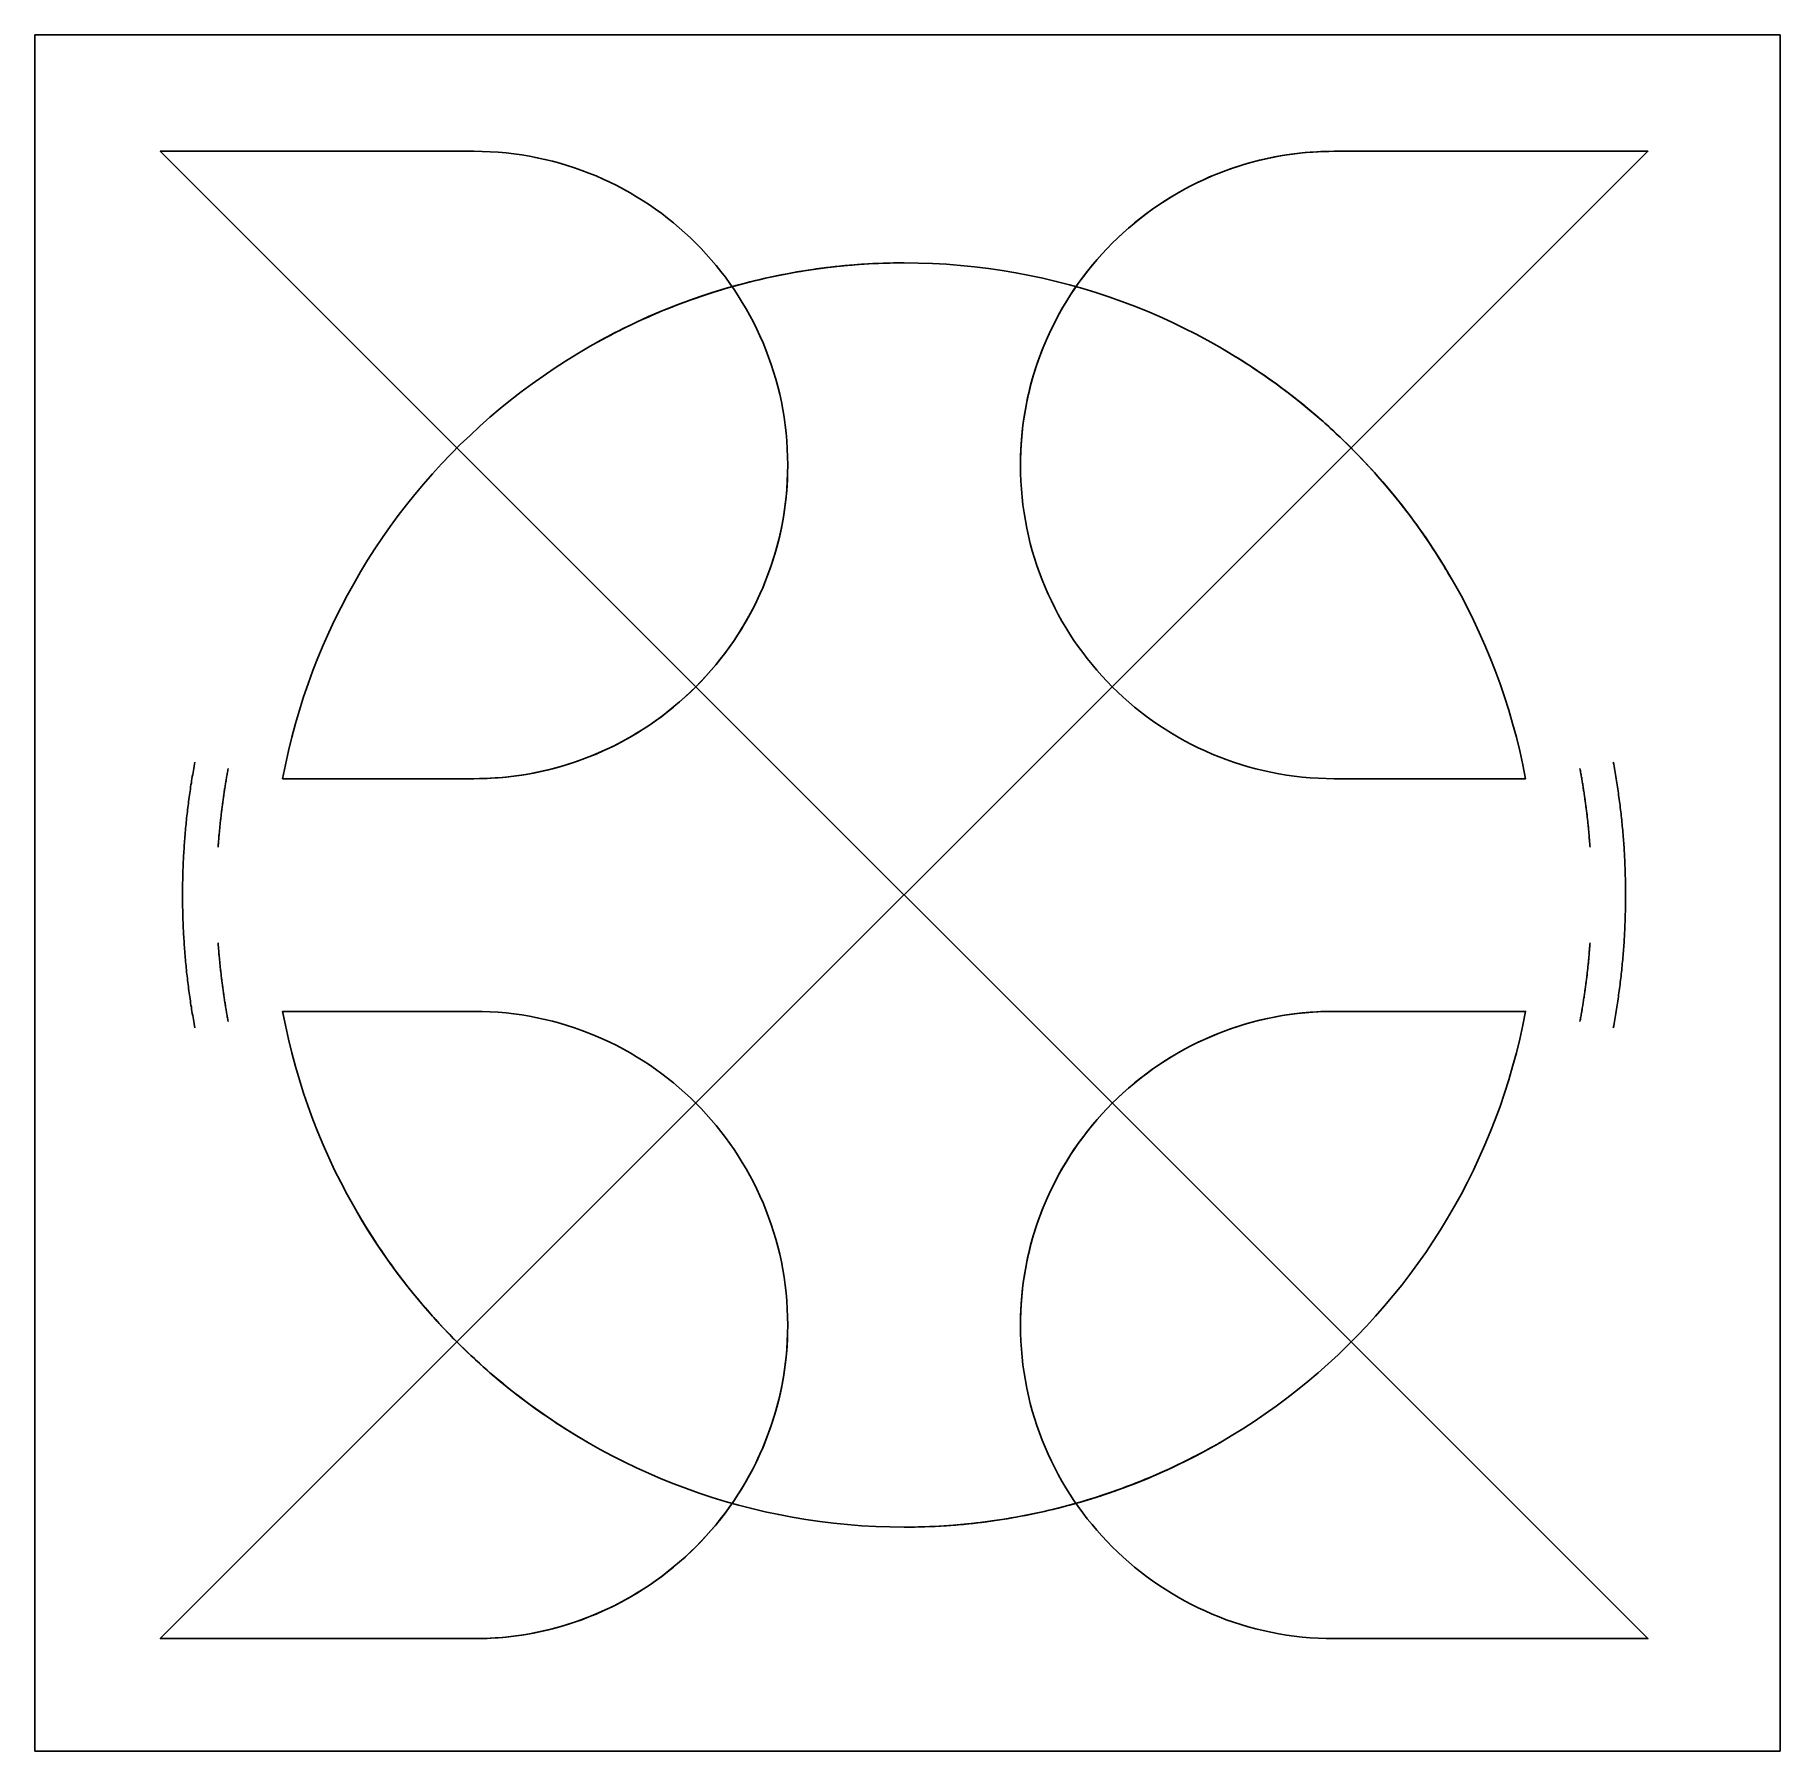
# Model space of a CAD drawing. Header units: millimetres. Extents: x -12.5 to 12.5, y -12.3 to 12.3.
import ezdxf

# ---------------------------------------------------------------- set-up
doc = ezdxf.new("R2010")
doc.units = ezdxf.units.MM

msp = doc.modelspace()

# ---------------------------------------------------------------- linework, layer by layer
msp.add_lwpolyline([(-12.5, 12.295), (12.5, 12.295), (12.5, -12.295), (-12.5, -12.295)], close=True)
for points in [[(-8.574, -10.684), (-10.705, -10.684), (10.607, 10.627), (8.475, 10.627)], [(-8.52, -10.684), (-10.705, -10.684), (10.607, 10.627), (8.422, 10.627)], [(-8.574, 10.627), (-10.705, 10.627), (10.607, -10.684), (8.475, -10.684)], [(-8.52, 10.627), (-10.705, 10.627), (10.607, -10.684), (8.422, -10.684)], [(9.541, 10.627), (6.112, 10.627), (5.996, 10.626), (5.881, 10.621), (5.766, 10.614), (5.653, 10.604), (5.54, 10.591), (5.428, 10.575), (5.317, 10.557), (5.206, 10.536), (5.097, 10.512), (4.989, 10.486), (4.882, 10.457), (4.776, 10.425), (4.671, 10.391), (4.567, 10.354), (4.464, 10.315), (4.363, 10.274), (4.263, 10.23), (4.164, 10.184), (4.066, 10.135), (3.97, 10.085), (3.875, 10.032), (3.782, 9.976), (3.69, 9.919), (3.599, 9.859), (3.51, 9.798), (3.423, 9.734), (3.337, 9.668), (3.253, 9.601), (3.171, 9.531), (3.09, 9.459), (3.011, 9.386), (2.934, 9.311), (2.859, 9.234), (2.785, 9.155), (2.714, 9.074), (2.644, 8.991), (2.576, 8.907), (2.511, 8.822), (2.447, 8.734), (2.385, 8.645), (2.326, 8.555), (2.268, 8.463), (2.213, 8.37), (2.16, 8.275), (2.109, 8.179), (2.061, 8.081), (2.015, 7.982), (1.971, 7.882), (1.929, 7.781), (1.89, 7.678), (1.854, 7.574), (1.82, 7.469), (1.788, 7.363), (1.759, 7.256), (1.733, 7.148), (1.709, 7.038), (1.688, 6.928), (1.67, 6.817), (1.654, 6.705), (1.641, 6.592), (1.631, 6.478), (1.624, 6.364), (1.619, 6.249), (1.618, 6.133), (1.619, 6.017), (1.624, 5.901), (1.631, 5.787), (1.641, 5.673), (1.654, 5.56), (1.67, 5.448), (1.688, 5.337), (1.709, 5.227), (1.733, 5.118), (1.759, 5.009), (1.788, 4.902), (1.82, 4.796), (1.854, 4.691), (1.89, 4.587), (1.929, 4.485), (1.971, 4.383), (2.015, 4.283), (2.061, 4.184), (2.109, 4.087), (2.16, 3.99), (2.213, 3.896), (2.268, 3.802), (2.326, 3.71), (2.385, 3.62), (2.447, 3.531), (2.511, 3.444), (2.576, 3.358), (2.644, 3.274), (2.714, 3.191), (2.785, 3.111), (2.859, 3.032), (2.934, 2.955), (3.011, 2.879), (3.09, 2.806), (3.171, 2.734), (3.253, 2.665), (3.337, 2.597), (3.423, 2.531), (3.51, 2.467), (3.599, 2.406), (3.69, 2.346), (3.782, 2.289), (3.875, 2.234), (3.97, 2.181), (4.066, 2.13), (4.164, 2.081), (4.263, 2.035), (4.363, 1.991), (4.464, 1.95), (4.567, 1.911), (4.671, 1.874), (4.776, 1.84), (4.882, 1.809), (4.989, 1.78), (5.097, 1.753), (5.206, 1.73), (5.317, 1.708), (5.428, 1.69), (5.54, 1.674), (5.653, 1.661), (5.766, 1.651), (5.881, 1.644), (5.996, 1.64), (6.112, 1.638), (8.853, 1.638), (8.814, 1.838), (8.77, 2.036), (8.722, 2.233), (8.669, 2.427), (8.613, 2.62), (8.552, 2.811), (8.488, 2.999), (8.419, 3.186), (8.347, 3.371), (8.271, 3.553), (8.191, 3.733), (8.108, 3.911), (8.02, 4.087), (7.929, 4.261), (7.835, 4.432), (7.737, 4.601), (7.636, 4.767), (7.531, 4.931), (7.423, 5.092), (7.311, 5.251), (7.197, 5.407), (7.079, 5.561), (6.958, 5.712), (6.834, 5.86), (6.706, 6.005), (6.576, 6.147), (6.443, 6.287), (6.307, 6.424), (6.169, 6.557), (6.027, 6.688), (5.883, 6.816), (5.736, 6.94), (5.587, 7.062), (5.435, 7.18), (5.28, 7.295), (5.123, 7.407), (4.964, 7.515), (4.802, 7.62), (4.638, 7.722), (4.472, 7.82), (4.304, 7.915), (4.133, 8.006), (3.96, 8.094), (3.786, 8.178), (3.609, 8.258), (3.431, 8.335), (3.25, 8.407), (3.068, 8.476), (2.884, 8.542), (2.699, 8.603), (2.511, 8.66), (2.322, 8.714), (2.132, 8.763), (1.94, 8.809), (1.747, 8.85), (1.552, 8.887), (1.356, 8.92), (1.159, 8.948), (0.96, 8.973), (0.76, 8.993), (0.56, 9.008), (0.358, 9.02), (0.155, 9.026), (-0.049, 9.029), (-0.253, 9.026), (-0.456, 9.02), (-0.658, 9.008), (-0.859, 8.993), (-1.058, 8.973), (-1.257, 8.948), (-1.454, 8.92), (-1.65, 8.887), (-1.845, 8.85), (-2.039, 8.809), (-2.23, 8.763), (-2.421, 8.714), (-2.61, 8.66), (-2.797, 8.603), (-2.983, 8.542), (-3.167, 8.476), (-3.349, 8.407), (-3.529, 8.335), (-3.708, 8.258), (-3.884, 8.178), (-4.059, 8.094), (-4.231, 8.006), (-4.402, 7.915), (-4.57, 7.82), (-4.736, 7.722), (-4.9, 7.62), (-5.062, 7.515), (-5.221, 7.407), (-5.378, 7.295), (-5.533, 7.18), (-5.685, 7.062), (-5.834, 6.94), (-5.981, 6.816), (-6.125, 6.688), (-6.267, 6.557), (-6.406, 6.424), (-6.542, 6.287), (-6.675, 6.147), (-6.805, 6.005), (-6.932, 5.86), (-7.056, 5.712), (-7.177, 5.561), (-7.295, 5.407), (-7.41, 5.251), (-7.521, 5.092), (-7.629, 4.931), (-7.734, 4.767), (-7.835, 4.601), (-7.933, 4.432), (-8.028, 4.261), (-8.119, 4.087), (-8.206, 3.911), (-8.289, 3.733), (-8.369, 3.553), (-8.445, 3.371), (-8.518, 3.186), (-8.586, 2.999), (-8.651, 2.811), (-8.711, 2.62), (-8.768, 2.427), (-8.82, 2.233), (-8.868, 2.036), (-8.912, 1.838), (-8.952, 1.638), (-6.21, 1.638), (-6.094, 1.64), (-5.979, 1.644), (-5.865, 1.651), (-5.751, 1.661), (-5.638, 1.674), (-5.526, 1.69), (-5.415, 1.708), (-5.305, 1.73), (-5.195, 1.753), (-5.087, 1.78), (-4.98, 1.809), (-4.874, 1.84), (-4.769, 1.874), (-4.665, 1.911), (-4.563, 1.95), (-4.461, 1.991), (-4.361, 2.035), (-4.262, 2.081), (-4.164, 2.13), (-4.068, 2.181), (-3.973, 2.234), (-3.88, 2.289), (-3.788, 2.346), (-3.698, 2.406), (-3.609, 2.467), (-3.521, 2.531), (-3.436, 2.597), (-3.352, 2.665), (-3.269, 2.734), (-3.189, 2.806), (-3.11, 2.879), (-3.032, 2.955), (-2.957, 3.032), (-2.884, 3.111), (-2.812, 3.191), (-2.742, 3.274), (-2.675, 3.358), (-2.609, 3.444), (-2.545, 3.531), (-2.484, 3.62), (-2.424, 3.71), (-2.367, 3.802), (-2.312, 3.896), (-2.259, 3.99), (-2.208, 4.087), (-2.159, 4.184), (-2.113, 4.283), (-2.069, 4.383), (-2.028, 4.485), (-1.989, 4.587), (-1.952, 4.691), (-1.918, 4.796), (-1.887, 4.902), (-1.858, 5.009), (-1.831, 5.118), (-1.807, 5.227), (-1.786, 5.337), (-1.768, 5.448), (-1.752, 5.56), (-1.739, 5.673), (-1.729, 5.787), (-1.722, 5.901), (-1.718, 6.017), (-1.716, 6.133), (-1.718, 6.249), (-1.722, 6.364), (-1.729, 6.478), (-1.739, 6.592), (-1.752, 6.705), (-1.768, 6.817), (-1.786, 6.928), (-1.807, 7.038), (-1.831, 7.148), (-1.858, 7.256), (-1.887, 7.363), (-1.918, 7.469), (-1.952, 7.574), (-1.989, 7.678), (-2.028, 7.781), (-2.069, 7.882), (-2.113, 7.982), (-2.159, 8.081), (-2.208, 8.179), (-2.259, 8.275), (-2.312, 8.37), (-2.367, 8.463), (-2.424, 8.555), (-2.484, 8.645), (-2.545, 8.734), (-2.609, 8.822), (-2.675, 8.907), (-2.742, 8.991), (-2.812, 9.074), (-2.884, 9.155), (-2.957, 9.234), (-3.032, 9.311), (-3.11, 9.386), (-3.189, 9.459), (-3.269, 9.531), (-3.352, 9.601), (-3.436, 9.668), (-3.521, 9.734), (-3.609, 9.798), (-3.698, 9.859), (-3.788, 9.919), (-3.88, 9.976), (-3.973, 10.032), (-4.068, 10.085), (-4.164, 10.135), (-4.262, 10.184), (-4.361, 10.23), (-4.461, 10.274), (-4.563, 10.315), (-4.665, 10.354), (-4.769, 10.391), (-4.874, 10.425), (-4.98, 10.457), (-5.087, 10.486), (-5.195, 10.512), (-5.305, 10.536), (-5.415, 10.557), (-5.526, 10.575), (-5.638, 10.591), (-5.751, 10.604), (-5.865, 10.614), (-5.979, 10.621), (-6.094, 10.626), (-6.21, 10.627), (-9.639, 10.627)], [(9.541, 10.627), (6.112, 10.627), (5.996, 10.626), (5.881, 10.621), (5.766, 10.614), (5.653, 10.604), (5.54, 10.591), (5.428, 10.575), (5.317, 10.557), (5.206, 10.536), (5.097, 10.512), (4.989, 10.486), (4.882, 10.457), (4.776, 10.425), (4.671, 10.391), (4.567, 10.354), (4.464, 10.315), (4.363, 10.274), (4.263, 10.23), (4.164, 10.184), (4.066, 10.135), (3.97, 10.085), (3.875, 10.032), (3.782, 9.976), (3.69, 9.919), (3.599, 9.859), (3.51, 9.798), (3.423, 9.734), (3.337, 9.668), (3.253, 9.601), (3.171, 9.531), (3.09, 9.459), (3.011, 9.386), (2.934, 9.311), (2.859, 9.234), (2.785, 9.155), (2.714, 9.074), (2.644, 8.991), (2.576, 8.907), (2.511, 8.822), (2.447, 8.734), (2.385, 8.645), (2.326, 8.555), (2.268, 8.463), (2.213, 8.37), (2.16, 8.275), (2.109, 8.179), (2.061, 8.081), (2.015, 7.982), (1.971, 7.882), (1.929, 7.781), (1.89, 7.678), (1.854, 7.574), (1.82, 7.469), (1.788, 7.363), (1.759, 7.256), (1.733, 7.148), (1.709, 7.038), (1.688, 6.928), (1.67, 6.817), (1.654, 6.705), (1.641, 6.592), (1.631, 6.478), (1.624, 6.364), (1.619, 6.249), (1.618, 6.133), (1.619, 6.017), (1.624, 5.901), (1.631, 5.787), (1.641, 5.673), (1.654, 5.56), (1.67, 5.448), (1.688, 5.337), (1.709, 5.227), (1.733, 5.118), (1.759, 5.009), (1.788, 4.902), (1.82, 4.796), (1.854, 4.691), (1.89, 4.587), (1.929, 4.485), (1.971, 4.383), (2.015, 4.283), (2.061, 4.184), (2.109, 4.087), (2.16, 3.99), (2.213, 3.896), (2.268, 3.802), (2.326, 3.71), (2.385, 3.62), (2.447, 3.531), (2.511, 3.444), (2.576, 3.358), (2.644, 3.274), (2.714, 3.191), (2.785, 3.111), (2.859, 3.032), (2.934, 2.955), (3.011, 2.879), (3.09, 2.806), (3.171, 2.734), (3.253, 2.665), (3.337, 2.597), (3.423, 2.531), (3.51, 2.467), (3.599, 2.406), (3.69, 2.346), (3.782, 2.289), (3.875, 2.234), (3.97, 2.181), (4.066, 2.13), (4.164, 2.081), (4.263, 2.035), (4.363, 1.991), (4.464, 1.95), (4.567, 1.911), (4.671, 1.874), (4.776, 1.84), (4.882, 1.809), (4.989, 1.78), (5.097, 1.753), (5.206, 1.73), (5.317, 1.708), (5.428, 1.69), (5.54, 1.674), (5.653, 1.661), (5.766, 1.651), (5.881, 1.644), (5.996, 1.64), (6.112, 1.638), (8.853, 1.638), (8.814, 1.838), (8.77, 2.036), (8.722, 2.233), (8.669, 2.427), (8.613, 2.62), (8.552, 2.811), (8.488, 2.999), (8.419, 3.186), (8.347, 3.371), (8.271, 3.553), (8.191, 3.733), (8.108, 3.911), (8.02, 4.087), (7.929, 4.261), (7.835, 4.432), (7.737, 4.601), (7.636, 4.767), (7.531, 4.931), (7.423, 5.092), (7.311, 5.251), (7.197, 5.407), (7.079, 5.561), (6.958, 5.712), (6.834, 5.86), (6.706, 6.005), (6.576, 6.147), (6.443, 6.287), (6.307, 6.424), (6.169, 6.557), (6.027, 6.688), (5.883, 6.816), (5.736, 6.94), (5.587, 7.062), (5.435, 7.18), (5.28, 7.295), (5.123, 7.407), (4.964, 7.515), (4.802, 7.62), (4.638, 7.722), (4.472, 7.82), (4.304, 7.915), (4.133, 8.006), (3.96, 8.094), (3.786, 8.178), (3.609, 8.258), (3.431, 8.335), (3.25, 8.407), (3.068, 8.476), (2.884, 8.542), (2.699, 8.603), (2.511, 8.66), (2.322, 8.714), (2.132, 8.763), (1.94, 8.809), (1.747, 8.85), (1.552, 8.887), (1.356, 8.92), (1.159, 8.948), (0.96, 8.973), (0.76, 8.993), (0.56, 9.008), (0.358, 9.02), (0.155, 9.026), (-0.049, 9.029), (-0.253, 9.026), (-0.456, 9.02), (-0.658, 9.008), (-0.859, 8.993), (-1.058, 8.973), (-1.257, 8.948), (-1.454, 8.92), (-1.65, 8.887), (-1.845, 8.85), (-2.039, 8.809), (-2.23, 8.763), (-2.421, 8.714), (-2.61, 8.66), (-2.797, 8.603), (-2.983, 8.542), (-3.167, 8.476), (-3.349, 8.407), (-3.529, 8.335), (-3.708, 8.258), (-3.884, 8.178), (-4.059, 8.094), (-4.231, 8.006), (-4.402, 7.915), (-4.57, 7.82), (-4.736, 7.722), (-4.9, 7.62), (-5.062, 7.515), (-5.221, 7.407), (-5.378, 7.295), (-5.533, 7.18), (-5.685, 7.062), (-5.834, 6.94), (-5.981, 6.816), (-6.125, 6.688), (-6.267, 6.557), (-6.406, 6.424), (-6.542, 6.287), (-6.675, 6.147), (-6.805, 6.005), (-6.932, 5.86), (-7.056, 5.712), (-7.177, 5.561), (-7.295, 5.407), (-7.41, 5.251), (-7.521, 5.092), (-7.629, 4.931), (-7.734, 4.767), (-7.835, 4.601), (-7.933, 4.432), (-8.028, 4.261), (-8.119, 4.087), (-8.206, 3.911), (-8.289, 3.733), (-8.369, 3.553), (-8.445, 3.371), (-8.518, 3.186), (-8.586, 2.999), (-8.651, 2.811), (-8.711, 2.62), (-8.768, 2.427), (-8.82, 2.233), (-8.868, 2.036), (-8.912, 1.838), (-8.952, 1.638), (-6.21, 1.638), (-6.094, 1.64), (-5.979, 1.644), (-5.865, 1.651), (-5.751, 1.661), (-5.638, 1.674), (-5.526, 1.69), (-5.415, 1.708), (-5.305, 1.73), (-5.195, 1.753), (-5.087, 1.78), (-4.98, 1.809), (-4.874, 1.84), (-4.769, 1.874), (-4.665, 1.911), (-4.563, 1.95), (-4.461, 1.991), (-4.361, 2.035), (-4.262, 2.081), (-4.164, 2.13), (-4.068, 2.181), (-3.973, 2.234), (-3.88, 2.289), (-3.788, 2.346), (-3.698, 2.406), (-3.609, 2.467), (-3.521, 2.531), (-3.436, 2.597), (-3.352, 2.665), (-3.269, 2.734), (-3.189, 2.806), (-3.11, 2.879), (-3.032, 2.955), (-2.957, 3.032), (-2.884, 3.111), (-2.812, 3.191), (-2.742, 3.274), (-2.675, 3.358), (-2.609, 3.444), (-2.545, 3.531), (-2.484, 3.62), (-2.424, 3.71), (-2.367, 3.802), (-2.312, 3.896), (-2.259, 3.99), (-2.208, 4.087), (-2.159, 4.184), (-2.113, 4.283), (-2.069, 4.383), (-2.028, 4.485), (-1.989, 4.587), (-1.952, 4.691), (-1.918, 4.796), (-1.887, 4.902), (-1.858, 5.009), (-1.831, 5.118), (-1.807, 5.227), (-1.786, 5.337), (-1.768, 5.448), (-1.752, 5.56), (-1.739, 5.673), (-1.729, 5.787), (-1.722, 5.901), (-1.718, 6.017), (-1.716, 6.133), (-1.718, 6.249), (-1.722, 6.364), (-1.729, 6.478), (-1.739, 6.592), (-1.752, 6.705), (-1.768, 6.817), (-1.786, 6.928), (-1.807, 7.038), (-1.831, 7.148), (-1.858, 7.256), (-1.887, 7.363), (-1.918, 7.469), (-1.952, 7.574), (-1.989, 7.678), (-2.028, 7.781), (-2.069, 7.882), (-2.113, 7.982), (-2.159, 8.081), (-2.208, 8.179), (-2.259, 8.275), (-2.312, 8.37), (-2.367, 8.463), (-2.424, 8.555), (-2.484, 8.645), (-2.545, 8.734), (-2.609, 8.822), (-2.675, 8.907), (-2.742, 8.991), (-2.812, 9.074), (-2.884, 9.155), (-2.957, 9.234), (-3.032, 9.311), (-3.11, 9.386), (-3.189, 9.459), (-3.269, 9.531), (-3.352, 9.601), (-3.436, 9.668), (-3.521, 9.734), (-3.609, 9.798), (-3.698, 9.859), (-3.788, 9.919), (-3.88, 9.976), (-3.973, 10.032), (-4.068, 10.085), (-4.164, 10.135), (-4.262, 10.184), (-4.361, 10.23), (-4.461, 10.274), (-4.563, 10.315), (-4.665, 10.354), (-4.769, 10.391), (-4.874, 10.425), (-4.98, 10.457), (-5.087, 10.486), (-5.195, 10.512), (-5.305, 10.536), (-5.415, 10.557), (-5.526, 10.575), (-5.638, 10.591), (-5.751, 10.604), (-5.865, 10.614), (-5.979, 10.621), (-6.094, 10.626), (-6.21, 10.627), (-9.639, 10.627)], [(6.112, 10.627), (5.996, 10.626), (5.881, 10.621), (5.766, 10.614), (5.653, 10.604), (5.54, 10.591), (5.428, 10.575), (5.317, 10.557), (5.206, 10.536), (5.097, 10.512), (4.989, 10.486), (4.882, 10.457), (4.776, 10.425), (4.671, 10.391), (4.567, 10.354), (4.464, 10.315), (4.363, 10.274), (4.263, 10.23), (4.164, 10.184), (4.066, 10.135), (3.97, 10.085), (3.875, 10.032), (3.782, 9.976), (3.69, 9.919), (3.599, 9.859), (3.51, 9.798), (3.423, 9.734), (3.337, 9.668), (3.253, 9.601), (3.171, 9.531), (3.09, 9.459), (3.011, 9.386), (2.934, 9.311), (2.859, 9.234), (2.785, 9.155), (2.714, 9.074), (2.644, 8.991), (2.576, 8.907), (2.511, 8.822), (2.447, 8.734), (2.385, 8.645), (2.326, 8.555), (2.268, 8.463), (2.213, 8.37), (2.16, 8.275), (2.109, 8.179), (2.061, 8.081), (2.015, 7.982), (1.971, 7.882), (1.929, 7.781), (1.89, 7.678), (1.854, 7.574), (1.82, 7.469), (1.788, 7.363), (1.759, 7.256), (1.733, 7.148), (1.709, 7.038), (1.688, 6.928), (1.67, 6.817), (1.654, 6.705), (1.641, 6.592), (1.631, 6.478), (1.624, 6.364), (1.619, 6.249), (1.618, 6.133)], [(6.034, 10.626), (5.921, 10.623), (5.808, 10.617), (5.697, 10.608), (5.586, 10.596), (5.476, 10.582), (5.366, 10.565), (5.258, 10.546), (5.151, 10.524), (5.044, 10.499), (4.939, 10.472), (4.834, 10.443), (4.731, 10.411), (4.629, 10.376), (4.527, 10.34), (4.427, 10.3), (4.328, 10.259), (4.231, 10.215), (4.134, 10.17), (4.039, 10.121), (3.945, 10.071), (3.853, 10.019), (3.762, 9.964), (3.672, 9.908), (3.584, 9.849), (3.497, 9.788), (3.412, 9.726), (3.328, 9.661), (3.246, 9.595), (3.166, 9.527), (3.087, 9.456), (3.01, 9.384), (2.934, 9.311), (2.86, 9.235), (2.788, 9.158), (2.718, 9.079), (2.65, 8.999), (2.583, 8.916), (2.519, 8.833), (2.456, 8.748), (2.396, 8.661), (2.337, 8.573), (2.281, 8.483), (2.226, 8.392), (2.174, 8.299), (2.123, 8.205), (2.075, 8.11), (2.029, 8.014), (1.986, 7.916), (1.944, 7.817), (1.905, 7.717), (1.869, 7.616), (1.834, 7.514), (1.802, 7.41), (1.773, 7.306), (1.746, 7.201), (1.721, 7.094), (1.699, 6.987), (1.679, 6.878), (1.663, 6.769), (1.648, 6.659), (1.637, 6.548), (1.628, 6.437), (1.622, 6.324), (1.618, 6.211)], [(-0.049, 9.029), (-0.124, 9.028), (-0.198, 9.027), (-0.273, 9.026), (-0.347, 9.024), (-0.421, 9.021), (-0.495, 9.018), (-0.57, 9.014), (-0.644, 9.009), (-0.718, 9.004), (-0.792, 8.998), (-0.866, 8.992), (-0.94, 8.985), (-1.013, 8.977), (-1.087, 8.969), (-1.16, 8.96), (-1.234, 8.951), (-1.307, 8.941), (-1.381, 8.93), (-1.454, 8.919), (-1.527, 8.907), (-1.6, 8.895), (-1.672, 8.882), (-1.745, 8.868), (-1.818, 8.854), (-1.89, 8.84), (-1.962, 8.824), (-2.035, 8.808), (-2.107, 8.792), (-2.179, 8.775), (-2.25, 8.757), (-2.322, 8.739), (-2.393, 8.72), (-2.465, 8.701), (-2.536, 8.681), (-2.607, 8.66), (-2.678, 8.639), (-2.748, 8.617), (-2.819, 8.595), (-2.889, 8.572), (-2.959, 8.549), (-3.029, 8.524), (-3.099, 8.5), (-3.168, 8.475), (-3.238, 8.449), (-3.307, 8.423), (-3.376, 8.396), (-3.444, 8.368), (-3.513, 8.34), (-3.581, 8.312), (-3.649, 8.282), (-3.717, 8.253), (-3.785, 8.222), (-3.852, 8.192), (-3.92, 8.16), (-3.986, 8.128), (-4.053, 8.096), (-4.12, 8.062), (-4.186, 8.029), (-4.252, 7.995), (-4.318, 7.96), (-4.383, 7.925), (-4.448, 7.889), (-4.513, 7.852), (-4.578, 7.815)], [(-0.207, 9.027), (-0.277, 9.026), (-0.346, 9.024), (-0.416, 9.021), (-0.485, 9.018), (-0.554, 9.015), (-0.623, 9.01), (-0.693, 9.006), (-0.762, 9.001), (-0.831, 8.995), (-0.9, 8.989), (-0.968, 8.982), (-1.037, 8.975), (-1.106, 8.967), (-1.175, 8.958), (-1.243, 8.95), (-1.312, 8.94), (-1.38, 8.93), (-1.448, 8.92), (-1.517, 8.909), (-1.585, 8.898), (-1.653, 8.886), (-1.721, 8.873), (-1.788, 8.86), (-1.856, 8.847), (-1.924, 8.833), (-1.991, 8.818), (-2.059, 8.803), (-2.126, 8.787), (-2.193, 8.771), (-2.26, 8.755), (-2.327, 8.738), (-2.393, 8.72), (-2.46, 8.702), (-2.526, 8.683), (-2.593, 8.664), (-2.659, 8.645), (-2.725, 8.624), (-2.791, 8.604), (-2.856, 8.583), (-2.922, 8.561), (-2.987, 8.539), (-3.053, 8.516), (-3.118, 8.493), (-3.182, 8.469), (-3.247, 8.445), (-3.312, 8.421), (-3.376, 8.396), (-3.44, 8.37), (-3.504, 8.344), (-3.568, 8.317), (-3.632, 8.29), (-3.695, 8.262), (-3.758, 8.234), (-3.821, 8.206), (-3.884, 8.177), (-3.947, 8.147), (-4.009, 8.117), (-4.071, 8.087), (-4.133, 8.055), (-4.195, 8.024), (-4.257, 7.992), (-4.318, 7.959), (-4.379, 7.927), (-4.44, 7.893)], [(7.795, 4.5), (7.757, 4.564), (7.719, 4.628), (7.681, 4.692), (7.642, 4.755), (7.602, 4.818), (7.562, 4.881), (7.522, 4.943), (7.481, 5.005), (7.439, 5.067), (7.397, 5.128), (7.355, 5.189), (7.312, 5.249), (7.268, 5.309), (7.224, 5.369), (7.18, 5.428), (7.135, 5.487), (7.09, 5.546), (7.044, 5.604), (6.998, 5.662), (6.951, 5.719), (6.904, 5.776), (6.856, 5.832), (6.808, 5.889), (6.759, 5.944), (6.711, 6), (6.661, 6.055), (6.611, 6.109), (6.561, 6.163), (6.51, 6.217), (6.459, 6.27), (6.407, 6.323), (6.355, 6.376), (6.303, 6.428), (6.25, 6.479), (6.197, 6.531), (6.143, 6.581), (6.089, 6.632), (6.034, 6.682), (5.979, 6.731), (5.924, 6.78), (5.868, 6.829), (5.812, 6.877), (5.755, 6.924), (5.698, 6.971), (5.641, 7.018), (5.583, 7.064), (5.525, 7.11), (5.467, 7.155), (5.408, 7.2), (5.348, 7.245), (5.289, 7.289), (5.229, 7.332), (5.168, 7.375), (5.107, 7.418), (5.046, 7.46), (4.985, 7.501), (4.923, 7.542), (4.861, 7.583), (4.798, 7.623), (4.735, 7.662), (4.672, 7.701), (4.608, 7.74), (4.544, 7.778), (4.48, 7.815)], [(7.714, 4.636), (7.678, 4.696), (7.642, 4.755), (7.605, 4.814), (7.568, 4.872), (7.53, 4.93), (7.492, 4.988), (7.453, 5.046), (7.414, 5.103), (7.375, 5.16), (7.335, 5.216), (7.295, 5.273), (7.254, 5.329), (7.213, 5.384), (7.171, 5.44), (7.129, 5.495), (7.087, 5.549), (7.044, 5.603), (7.001, 5.657), (6.957, 5.711), (6.913, 5.764), (6.869, 5.817), (6.824, 5.87), (6.779, 5.922), (6.734, 5.974), (6.688, 6.025), (6.641, 6.077), (6.595, 6.127), (6.547, 6.178), (6.5, 6.228), (6.452, 6.278), (6.404, 6.327), (6.355, 6.376), (6.306, 6.424), (6.257, 6.473), (6.207, 6.52), (6.157, 6.568), (6.107, 6.615), (6.056, 6.662), (6.005, 6.708), (5.953, 6.754), (5.901, 6.8), (5.849, 6.845), (5.797, 6.889), (5.744, 6.934), (5.691, 6.978), (5.637, 7.021), (5.583, 7.065), (5.529, 7.107), (5.474, 7.15), (5.419, 7.192), (5.364, 7.233), (5.308, 7.274), (5.252, 7.315), (5.196, 7.355), (5.139, 7.395), (5.082, 7.435), (5.025, 7.474), (4.968, 7.512), (4.91, 7.551), (4.852, 7.588), (4.793, 7.626), (4.734, 7.663), (4.675, 7.699), (4.616, 7.735)], [(-6.21, 1.638), (-6.094, 1.64), (-5.979, 1.644), (-5.865, 1.651), (-5.751, 1.661), (-5.638, 1.674), (-5.526, 1.69), (-5.415, 1.708), (-5.305, 1.73), (-5.195, 1.753), (-5.087, 1.78), (-4.98, 1.809), (-4.874, 1.84), (-4.769, 1.874), (-4.665, 1.911), (-4.563, 1.95), (-4.461, 1.991), (-4.361, 2.035), (-4.262, 2.081), (-4.164, 2.13), (-4.068, 2.181), (-3.973, 2.234), (-3.88, 2.289), (-3.788, 2.346), (-3.698, 2.406), (-3.609, 2.467), (-3.521, 2.531), (-3.436, 2.597), (-3.352, 2.665), (-3.269, 2.734), (-3.189, 2.806), (-3.11, 2.879), (-3.032, 2.955), (-2.957, 3.032), (-2.884, 3.111), (-2.812, 3.191), (-2.742, 3.274), (-2.675, 3.358), (-2.609, 3.444), (-2.545, 3.531), (-2.484, 3.62), (-2.424, 3.71), (-2.367, 3.802), (-2.312, 3.896), (-2.259, 3.99), (-2.208, 4.087), (-2.159, 4.184), (-2.113, 4.283), (-2.069, 4.383), (-2.028, 4.485), (-1.989, 4.587), (-1.952, 4.691), (-1.918, 4.796), (-1.887, 4.902), (-1.858, 5.009), (-1.831, 5.118), (-1.807, 5.227), (-1.786, 5.337), (-1.768, 5.448), (-1.752, 5.56), (-1.739, 5.673), (-1.729, 5.787), (-1.722, 5.901), (-1.718, 6.017), (-1.716, 6.133)], [(-6.132, 1.639), (-6.019, 1.642), (-5.907, 1.648), (-5.795, 1.657), (-5.684, 1.669), (-5.574, 1.683), (-5.465, 1.7), (-5.356, 1.719), (-5.249, 1.741), (-5.143, 1.766), (-5.037, 1.793), (-4.933, 1.823), (-4.829, 1.855), (-4.727, 1.889), (-4.626, 1.926), (-4.526, 1.965), (-4.427, 2.006), (-4.329, 2.05), (-4.233, 2.096), (-4.138, 2.144), (-4.044, 2.194), (-3.951, 2.247), (-3.86, 2.301), (-3.771, 2.358), (-3.682, 2.416), (-3.596, 2.477), (-3.51, 2.539), (-3.427, 2.604), (-3.345, 2.67), (-3.264, 2.739), (-3.185, 2.809), (-3.108, 2.881), (-3.032, 2.955), (-2.959, 3.03), (-2.887, 3.107), (-2.817, 3.186), (-2.748, 3.267), (-2.682, 3.349), (-2.617, 3.433), (-2.555, 3.518), (-2.494, 3.605), (-2.435, 3.693), (-2.379, 3.782), (-2.324, 3.874), (-2.272, 3.966), (-2.222, 4.06), (-2.174, 4.155), (-2.128, 4.251), (-2.084, 4.349), (-2.043, 4.448), (-2.004, 4.548), (-1.967, 4.649), (-1.933, 4.751), (-1.901, 4.855), (-1.871, 4.959), (-1.844, 5.065), (-1.819, 5.171), (-1.797, 5.279), (-1.778, 5.387), (-1.761, 5.496), (-1.747, 5.606), (-1.735, 5.717), (-1.726, 5.829), (-1.72, 5.941), (-1.717, 6.054)], [(-10.209, 1.874), (-10.214, 1.844), (-10.22, 1.815), (-10.225, 1.785), (-10.23, 1.756), (-10.235, 1.726), (-10.24, 1.697), (-10.245, 1.667), (-10.25, 1.638), (-10.255, 1.608), (-10.259, 1.579), (-10.264, 1.549), (-10.269, 1.52), (-10.273, 1.49), (-10.277, 1.461), (-10.282, 1.431), (-10.286, 1.401), (-10.29, 1.372), (-10.294, 1.342), (-10.298, 1.313), (-10.302, 1.283), (-10.305, 1.253), (-10.309, 1.224), (-10.313, 1.194), (-10.316, 1.164), (-10.32, 1.135), (-10.323, 1.105), (-10.326, 1.075), (-10.329, 1.045), (-10.332, 1.016), (-10.335, 0.986), (-10.338, 0.956), (-10.341, 0.927), (-10.344, 0.897), (-10.346, 0.867), (-10.349, 0.837), (-10.351, 0.807), (-10.354, 0.778), (-10.356, 0.748), (-10.358, 0.718), (-10.36, 0.688), (-10.362, 0.658), (-10.364, 0.629), (-10.366, 0.599), (-10.368, 0.569), (-10.37, 0.539), (-10.371, 0.509), (-10.373, 0.479), (-10.374, 0.45), (-10.376, 0.42), (-10.377, 0.39), (-10.378, 0.36), (-10.379, 0.33), (-10.38, 0.3), (-10.381, 0.27), (-10.382, 0.24), (-10.382, 0.211), (-10.383, 0.181), (-10.384, 0.151), (-10.384, 0.121), (-10.385, 0.091), (-10.385, 0.061), (-10.385, 0.031), (-10.385, 0.001), (-10.385, -0.029), (-10.385, -0.059), (-10.385, -0.089), (-10.385, -0.118), (-10.385, -0.148), (-10.384, -0.178), (-10.384, -0.208), (-10.383, -0.238), (-10.382, -0.268), (-10.382, -0.298), (-10.381, -0.328), (-10.38, -0.358), (-10.379, -0.387), (-10.378, -0.417), (-10.377, -0.447), (-10.376, -0.477), (-10.374, -0.507), (-10.373, -0.537), (-10.371, -0.567), (-10.37, -0.596), (-10.368, -0.626), (-10.366, -0.656), (-10.364, -0.686), (-10.362, -0.716), (-10.36, -0.746), (-10.358, -0.775), (-10.356, -0.805), (-10.354, -0.835), (-10.351, -0.865), (-10.349, -0.895), (-10.346, -0.924), (-10.344, -0.954), (-10.341, -0.984), (-10.338, -1.014), (-10.335, -1.043), (-10.332, -1.073), (-10.329, -1.103), (-10.326, -1.133), (-10.323, -1.162), (-10.32, -1.192), (-10.316, -1.222), (-10.313, -1.251), (-10.309, -1.281), (-10.305, -1.311), (-10.302, -1.34), (-10.298, -1.37), (-10.294, -1.4), (-10.29, -1.429), (-10.286, -1.459), (-10.282, -1.488), (-10.277, -1.518), (-10.273, -1.548), (-10.269, -1.577), (-10.264, -1.607), (-10.259, -1.636), (-10.255, -1.666), (-10.25, -1.695), (-10.245, -1.725), (-10.24, -1.754), (-10.235, -1.784), (-10.23, -1.813), (-10.225, -1.843), (-10.22, -1.872), (-10.214, -1.901), (-10.209, -1.931)], [(-9.731, 1.784), (-9.734, 1.767), (-9.737, 1.749), (-9.74, 1.732), (-9.744, 1.714), (-9.747, 1.697), (-9.75, 1.679), (-9.753, 1.662), (-9.756, 1.644), (-9.759, 1.627), (-9.762, 1.609), (-9.765, 1.592), (-9.768, 1.574), (-9.771, 1.557), (-9.773, 1.539), (-9.776, 1.522), (-9.779, 1.504), (-9.782, 1.487), (-9.785, 1.469), (-9.787, 1.452), (-9.79, 1.434), (-9.792, 1.417), (-9.795, 1.399), (-9.798, 1.382), (-9.8, 1.364), (-9.803, 1.346), (-9.805, 1.329), (-9.808, 1.311), (-9.81, 1.294), (-9.812, 1.276), (-9.815, 1.259), (-9.817, 1.241), (-9.819, 1.223), (-9.821, 1.206), (-9.824, 1.188), (-9.826, 1.171), (-9.828, 1.153), (-9.83, 1.135), (-9.832, 1.118), (-9.834, 1.1), (-9.836, 1.082), (-9.838, 1.065), (-9.84, 1.047), (-9.842, 1.03), (-9.844, 1.012), (-9.846, 0.994), (-9.848, 0.977), (-9.849, 0.959), (-9.851, 0.941), (-9.853, 0.924), (-9.855, 0.906), (-9.856, 0.888), (-9.858, 0.871), (-9.86, 0.853), (-9.861, 0.835), (-9.863, 0.818), (-9.864, 0.8), (-9.866, 0.782), (-9.867, 0.765), (-9.869, 0.747), (-9.87, 0.729), (-9.871, 0.711), (-9.873, 0.694), (-9.874, 0.676), (-9.875, 0.658)], [(9.777, 0.658), (9.775, 0.676), (9.774, 0.694), (9.773, 0.711), (9.772, 0.729), (9.77, 0.747), (9.769, 0.765), (9.767, 0.782), (9.766, 0.8), (9.764, 0.818), (9.763, 0.835), (9.761, 0.853), (9.76, 0.871), (9.758, 0.888), (9.756, 0.906), (9.755, 0.924), (9.753, 0.941), (9.751, 0.959), (9.749, 0.977), (9.747, 0.994), (9.746, 1.012), (9.744, 1.03), (9.742, 1.047), (9.74, 1.065), (9.738, 1.082), (9.736, 1.1), (9.734, 1.118), (9.732, 1.135), (9.73, 1.153), (9.727, 1.171), (9.725, 1.188), (9.723, 1.206), (9.721, 1.223), (9.719, 1.241), (9.716, 1.258), (9.714, 1.276), (9.712, 1.294), (9.709, 1.311), (9.707, 1.329), (9.704, 1.346), (9.702, 1.364), (9.699, 1.381), (9.697, 1.399), (9.694, 1.417), (9.691, 1.434), (9.689, 1.452), (9.686, 1.469), (9.683, 1.487), (9.681, 1.504), (9.678, 1.522), (9.675, 1.539), (9.672, 1.557), (9.669, 1.574), (9.666, 1.592), (9.664, 1.609), (9.661, 1.627), (9.658, 1.644), (9.655, 1.662), (9.651, 1.679), (9.648, 1.697), (9.645, 1.714), (9.642, 1.732), (9.639, 1.749), (9.636, 1.767), (9.632, 1.784)], [(10.11, -1.931), (10.116, -1.901), (10.121, -1.872), (10.126, -1.843), (10.132, -1.813), (10.137, -1.784), (10.142, -1.754), (10.147, -1.725), (10.152, -1.695), (10.156, -1.666), (10.161, -1.636), (10.166, -1.607), (10.17, -1.577), (10.175, -1.548), (10.179, -1.518), (10.183, -1.488), (10.187, -1.459), (10.192, -1.429), (10.196, -1.4), (10.199, -1.37), (10.203, -1.34), (10.207, -1.311), (10.211, -1.281), (10.214, -1.251), (10.218, -1.222), (10.221, -1.192), (10.225, -1.162), (10.228, -1.133), (10.231, -1.103), (10.234, -1.073), (10.237, -1.043), (10.24, -1.014), (10.243, -0.984), (10.245, -0.954), (10.248, -0.924), (10.251, -0.895), (10.253, -0.865), (10.255, -0.835), (10.258, -0.805), (10.26, -0.775), (10.262, -0.746), (10.264, -0.716), (10.266, -0.686), (10.268, -0.656), (10.27, -0.626), (10.271, -0.596), (10.273, -0.567), (10.274, -0.537), (10.276, -0.507), (10.277, -0.477), (10.278, -0.447), (10.28, -0.417), (10.281, -0.387), (10.282, -0.358), (10.283, -0.328), (10.283, -0.298), (10.284, -0.268), (10.285, -0.238), (10.285, -0.208), (10.286, -0.178), (10.286, -0.148), (10.286, -0.118), (10.287, -0.089), (10.287, -0.059), (10.287, -0.029), (10.287, 0.001), (10.287, 0.031), (10.286, 0.061), (10.286, 0.091), (10.286, 0.121), (10.285, 0.151), (10.285, 0.181), (10.284, 0.211), (10.283, 0.24), (10.283, 0.27), (10.282, 0.3), (10.281, 0.33), (10.28, 0.36), (10.278, 0.39), (10.277, 0.42), (10.276, 0.45), (10.274, 0.479), (10.273, 0.509), (10.271, 0.539), (10.27, 0.569), (10.268, 0.599), (10.266, 0.629), (10.264, 0.658), (10.262, 0.688), (10.26, 0.718), (10.258, 0.748), (10.255, 0.778), (10.253, 0.807), (10.251, 0.837), (10.248, 0.867), (10.245, 0.897), (10.243, 0.927), (10.24, 0.956), (10.237, 0.986), (10.234, 1.016), (10.231, 1.045), (10.228, 1.075), (10.225, 1.105), (10.221, 1.135), (10.218, 1.164), (10.214, 1.194), (10.211, 1.224), (10.207, 1.253), (10.203, 1.283), (10.199, 1.313), (10.196, 1.342), (10.192, 1.372), (10.187, 1.401), (10.183, 1.431), (10.179, 1.461), (10.175, 1.49), (10.17, 1.52), (10.166, 1.549), (10.161, 1.579), (10.156, 1.608), (10.152, 1.638), (10.147, 1.667), (10.142, 1.697), (10.137, 1.726), (10.132, 1.756), (10.126, 1.785), (10.121, 1.815), (10.116, 1.844), (10.11, 1.874)], [(-9.875, -0.716), (-9.874, -0.733), (-9.873, -0.751), (-9.871, -0.769), (-9.87, -0.787), (-9.869, -0.804), (-9.867, -0.822), (-9.866, -0.84), (-9.864, -0.857), (-9.863, -0.875), (-9.861, -0.893), (-9.86, -0.91), (-9.858, -0.928), (-9.856, -0.946), (-9.855, -0.963), (-9.853, -0.981), (-9.851, -0.999), (-9.849, -1.016), (-9.848, -1.034), (-9.846, -1.052), (-9.844, -1.069), (-9.842, -1.087), (-9.84, -1.105), (-9.838, -1.122), (-9.836, -1.14), (-9.834, -1.157), (-9.832, -1.175), (-9.83, -1.193), (-9.828, -1.21), (-9.826, -1.228), (-9.824, -1.245), (-9.821, -1.263), (-9.819, -1.281), (-9.817, -1.298), (-9.815, -1.316), (-9.812, -1.333), (-9.81, -1.351), (-9.808, -1.369), (-9.805, -1.386), (-9.803, -1.404), (-9.8, -1.421), (-9.798, -1.439), (-9.795, -1.456), (-9.792, -1.474), (-9.79, -1.492), (-9.787, -1.509), (-9.785, -1.527), (-9.782, -1.544), (-9.779, -1.562), (-9.776, -1.579), (-9.773, -1.597), (-9.771, -1.614), (-9.768, -1.632), (-9.765, -1.649), (-9.762, -1.667), (-9.759, -1.684), (-9.756, -1.702), (-9.753, -1.719), (-9.75, -1.737), (-9.747, -1.754), (-9.744, -1.772), (-9.74, -1.789), (-9.737, -1.807), (-9.734, -1.824), (-9.731, -1.841)], [(9.632, -1.841), (9.636, -1.824), (9.639, -1.807), (9.642, -1.789), (9.645, -1.772), (9.648, -1.754), (9.651, -1.737), (9.655, -1.719), (9.658, -1.702), (9.661, -1.684), (9.664, -1.667), (9.666, -1.649), (9.669, -1.632), (9.672, -1.614), (9.675, -1.597), (9.678, -1.579), (9.681, -1.562), (9.683, -1.544), (9.686, -1.527), (9.689, -1.509), (9.691, -1.492), (9.694, -1.474), (9.697, -1.456), (9.699, -1.439), (9.702, -1.421), (9.704, -1.404), (9.707, -1.386), (9.709, -1.369), (9.712, -1.351), (9.714, -1.333), (9.716, -1.316), (9.719, -1.298), (9.721, -1.281), (9.723, -1.263), (9.725, -1.245), (9.727, -1.228), (9.73, -1.21), (9.732, -1.193), (9.734, -1.175), (9.736, -1.157), (9.738, -1.14), (9.74, -1.122), (9.742, -1.105), (9.744, -1.087), (9.746, -1.069), (9.747, -1.052), (9.749, -1.034), (9.751, -1.016), (9.753, -0.999), (9.755, -0.981), (9.756, -0.963), (9.758, -0.946), (9.76, -0.928), (9.761, -0.91), (9.763, -0.893), (9.764, -0.875), (9.766, -0.857), (9.767, -0.84), (9.769, -0.822), (9.77, -0.804), (9.772, -0.787), (9.773, -0.769), (9.774, -0.751), (9.775, -0.733), (9.777, -0.716)], [(9.541, -10.684), (6.112, -10.684), (5.996, -10.683), (5.881, -10.679), (5.766, -10.671), (5.653, -10.661), (5.54, -10.648), (5.428, -10.633), (5.317, -10.614), (5.206, -10.593), (5.097, -10.569), (4.989, -10.543), (4.882, -10.514), (4.776, -10.482), (4.671, -10.448), (4.567, -10.412), (4.464, -10.373), (4.363, -10.331), (4.263, -10.287), (4.164, -10.241), (4.066, -10.193), (3.97, -10.142), (3.875, -10.089), (3.782, -10.034), (3.69, -9.976), (3.599, -9.917), (3.51, -9.855), (3.423, -9.792), (3.337, -9.726), (3.253, -9.658), (3.171, -9.588), (3.09, -9.517), (3.011, -9.443), (2.934, -9.368), (2.859, -9.291), (2.785, -9.212), (2.714, -9.131), (2.644, -9.049), (2.576, -8.965), (2.511, -8.879), (2.447, -8.792), (2.385, -8.703), (2.326, -8.612), (2.268, -8.521), (2.213, -8.427), (2.16, -8.332), (2.109, -8.236), (2.061, -8.139), (2.015, -8.04), (1.971, -7.939), (1.929, -7.838), (1.89, -7.735), (1.854, -7.631), (1.82, -7.527), (1.788, -7.42), (1.759, -7.313), (1.733, -7.205), (1.709, -7.096), (1.688, -6.986), (1.67, -6.874), (1.654, -6.762), (1.641, -6.65), (1.631, -6.536), (1.624, -6.421), (1.619, -6.306), (1.618, -6.19), (1.619, -6.074), (1.624, -5.959), (1.631, -5.844), (1.641, -5.73), (1.654, -5.618), (1.67, -5.506), (1.688, -5.394), (1.709, -5.284), (1.733, -5.175), (1.759, -5.067), (1.788, -4.96), (1.82, -4.854), (1.854, -4.749), (1.89, -4.645), (1.929, -4.542), (1.971, -4.441), (2.015, -4.34), (2.061, -4.242), (2.109, -4.144), (2.16, -4.048), (2.213, -3.953), (2.268, -3.86), (2.326, -3.768), (2.385, -3.677), (2.447, -3.588), (2.511, -3.501), (2.576, -3.415), (2.644, -3.331), (2.714, -3.249), (2.785, -3.168), (2.859, -3.089), (2.934, -3.012), (3.011, -2.937), (3.09, -2.863), (3.171, -2.792), (3.253, -2.722), (3.337, -2.654), (3.423, -2.589), (3.51, -2.525), (3.599, -2.463), (3.69, -2.404), (3.782, -2.346), (3.875, -2.291), (3.97, -2.238), (4.066, -2.187), (4.164, -2.139), (4.263, -2.093), (4.363, -2.049), (4.464, -2.007), (4.567, -1.968), (4.671, -1.932), (4.776, -1.898), (4.882, -1.866), (4.989, -1.837), (5.097, -1.811), (5.206, -1.787), (5.317, -1.766), (5.428, -1.747), (5.54, -1.732), (5.653, -1.719), (5.766, -1.709), (5.881, -1.701), (5.996, -1.697), (6.112, -1.696), (8.853, -1.696), (8.814, -1.896), (8.77, -2.094), (8.722, -2.29), (8.669, -2.485), (8.613, -2.677), (8.552, -2.868), (8.488, -3.057), (8.419, -3.243), (8.347, -3.428), (8.271, -3.61), (8.191, -3.791), (8.108, -3.969), (8.02, -4.145), (7.929, -4.318), (7.835, -4.489), (7.737, -4.658), (7.636, -4.824), (7.531, -4.988), (7.423, -5.15), (7.311, -5.308), (7.196, -5.465), (7.079, -5.618), (6.958, -5.769), (6.833, -5.917), (6.706, -6.062), (6.576, -6.205), (6.443, -6.344), (6.307, -6.481), (6.169, -6.615), (6.027, -6.745), (5.883, -6.873), (5.736, -6.998), (5.587, -7.119), (5.435, -7.237), (5.28, -7.352), (5.123, -7.464), (4.964, -7.573), (4.802, -7.678), (4.638, -7.779), (4.472, -7.877), (4.303, -7.972), (4.133, -8.063), (3.96, -8.151), (3.786, -8.235), (3.609, -8.315), (3.431, -8.392), (3.25, -8.465), (3.068, -8.534), (2.884, -8.599), (2.699, -8.66), (2.511, -8.718), (2.322, -8.771), (2.132, -8.821), (1.94, -8.866), (1.747, -8.907), (1.552, -8.944), (1.356, -8.977), (1.159, -9.006), (0.96, -9.03), (0.76, -9.05), (0.56, -9.066), (0.358, -9.077), (0.155, -9.084), (-0.049, -9.086), (-0.253, -9.084), (-0.456, -9.077), (-0.658, -9.066), (-0.859, -9.05), (-1.058, -9.03), (-1.257, -9.006), (-1.454, -8.977), (-1.65, -8.944), (-1.845, -8.907), (-2.039, -8.866), (-2.23, -8.821), (-2.421, -8.771), (-2.61, -8.718), (-2.797, -8.66), (-2.983, -8.599), (-3.167, -8.534), (-3.349, -8.465), (-3.529, -8.392), (-3.708, -8.315), (-3.884, -8.235), (-4.059, -8.151), (-4.231, -8.063), (-4.402, -7.972), (-4.57, -7.877), (-4.736, -7.779), (-4.9, -7.678), (-5.062, -7.573), (-5.221, -7.464), (-5.378, -7.352), (-5.533, -7.237), (-5.685, -7.119), (-5.834, -6.998), (-5.981, -6.873), (-6.125, -6.745), (-6.267, -6.615), (-6.406, -6.481), (-6.542, -6.344), (-6.675, -6.205), (-6.805, -6.062), (-6.932, -5.917), (-7.056, -5.769), (-7.177, -5.618), (-7.295, -5.465), (-7.41, -5.308), (-7.521, -5.15), (-7.629, -4.988), (-7.734, -4.824), (-7.835, -4.658), (-7.933, -4.489), (-8.028, -4.318), (-8.119, -4.145), (-8.206, -3.969), (-8.29, -3.791), (-8.369, -3.61), (-8.445, -3.428), (-8.518, -3.243), (-8.586, -3.057), (-8.651, -2.868), (-8.711, -2.677), (-8.768, -2.485), (-8.82, -2.29), (-8.868, -2.094), (-8.912, -1.896), (-8.952, -1.696), (-6.21, -1.696), (-6.094, -1.697), (-5.979, -1.701), (-5.865, -1.709), (-5.751, -1.719), (-5.638, -1.732), (-5.526, -1.747), (-5.415, -1.766), (-5.305, -1.787), (-5.195, -1.811), (-5.087, -1.837), (-4.98, -1.866), (-4.874, -1.898), (-4.769, -1.932), (-4.665, -1.968), (-4.563, -2.007), (-4.461, -2.049), (-4.361, -2.093), (-4.262, -2.139), (-4.164, -2.187), (-4.068, -2.238), (-3.973, -2.291), (-3.88, -2.346), (-3.788, -2.404), (-3.698, -2.463), (-3.609, -2.525), (-3.521, -2.589), (-3.436, -2.654), (-3.352, -2.722), (-3.269, -2.792), (-3.189, -2.863), (-3.11, -2.937), (-3.032, -3.012), (-2.957, -3.089), (-2.884, -3.168), (-2.812, -3.249), (-2.742, -3.331), (-2.675, -3.415), (-2.609, -3.501), (-2.545, -3.588), (-2.484, -3.677), (-2.424, -3.768), (-2.367, -3.86), (-2.312, -3.953), (-2.259, -4.048), (-2.208, -4.144), (-2.159, -4.242), (-2.113, -4.34), (-2.069, -4.441), (-2.028, -4.542), (-1.989, -4.645), (-1.952, -4.749), (-1.918, -4.854), (-1.887, -4.96), (-1.858, -5.067), (-1.831, -5.175), (-1.807, -5.284), (-1.786, -5.394), (-1.768, -5.506), (-1.752, -5.618), (-1.739, -5.73), (-1.729, -5.844), (-1.722, -5.959), (-1.718, -6.074), (-1.716, -6.19), (-1.718, -6.306), (-1.722, -6.421), (-1.729, -6.536), (-1.739, -6.65), (-1.752, -6.762), (-1.768, -6.874), (-1.786, -6.986), (-1.807, -7.096), (-1.831, -7.205), (-1.858, -7.313), (-1.887, -7.42), (-1.918, -7.527), (-1.952, -7.631), (-1.989, -7.735), (-2.028, -7.838), (-2.069, -7.939), (-2.113, -8.04), (-2.159, -8.139), (-2.208, -8.236), (-2.259, -8.332), (-2.312, -8.427), (-2.367, -8.521), (-2.424, -8.612), (-2.484, -8.703), (-2.545, -8.792), (-2.609, -8.879), (-2.675, -8.965), (-2.742, -9.049), (-2.812, -9.131), (-2.884, -9.212), (-2.957, -9.291), (-3.032, -9.368), (-3.11, -9.443), (-3.189, -9.517), (-3.269, -9.588), (-3.352, -9.658), (-3.436, -9.726), (-3.521, -9.792), (-3.609, -9.855), (-3.698, -9.917), (-3.788, -9.976), (-3.88, -10.034), (-3.973, -10.089), (-4.068, -10.142), (-4.164, -10.193), (-4.262, -10.241), (-4.361, -10.287), (-4.461, -10.331), (-4.563, -10.373), (-4.665, -10.412), (-4.769, -10.448), (-4.874, -10.482), (-4.98, -10.514), (-5.087, -10.543), (-5.195, -10.569), (-5.305, -10.593), (-5.415, -10.614), (-5.526, -10.633), (-5.638, -10.648), (-5.751, -10.661), (-5.865, -10.671), (-5.979, -10.679), (-6.094, -10.683), (-6.21, -10.684), (-9.639, -10.684)], [(9.541, -10.684), (6.112, -10.684), (5.996, -10.683), (5.881, -10.679), (5.766, -10.671), (5.653, -10.661), (5.54, -10.648), (5.428, -10.633), (5.317, -10.614), (5.206, -10.593), (5.097, -10.569), (4.989, -10.543), (4.882, -10.514), (4.776, -10.482), (4.671, -10.448), (4.567, -10.412), (4.464, -10.373), (4.363, -10.331), (4.263, -10.287), (4.164, -10.241), (4.066, -10.193), (3.97, -10.142), (3.875, -10.089), (3.782, -10.034), (3.69, -9.976), (3.599, -9.917), (3.51, -9.855), (3.423, -9.792), (3.337, -9.726), (3.253, -9.658), (3.171, -9.588), (3.09, -9.517), (3.011, -9.443), (2.934, -9.368), (2.859, -9.291), (2.785, -9.212), (2.714, -9.131), (2.644, -9.049), (2.576, -8.965), (2.511, -8.879), (2.447, -8.792), (2.385, -8.703), (2.326, -8.612), (2.268, -8.521), (2.213, -8.427), (2.16, -8.332), (2.109, -8.236), (2.061, -8.139), (2.015, -8.04), (1.971, -7.939), (1.929, -7.838), (1.89, -7.735), (1.854, -7.631), (1.82, -7.527), (1.788, -7.42), (1.759, -7.313), (1.733, -7.205), (1.709, -7.096), (1.688, -6.986), (1.67, -6.874), (1.654, -6.762), (1.641, -6.65), (1.631, -6.536), (1.624, -6.421), (1.619, -6.306), (1.618, -6.19), (1.619, -6.074), (1.624, -5.959), (1.631, -5.844), (1.641, -5.73), (1.654, -5.618), (1.67, -5.506), (1.688, -5.394), (1.709, -5.284), (1.733, -5.175), (1.759, -5.067), (1.788, -4.96), (1.82, -4.854), (1.854, -4.749), (1.89, -4.645), (1.929, -4.542), (1.971, -4.441), (2.015, -4.34), (2.061, -4.242), (2.109, -4.144), (2.16, -4.048), (2.213, -3.953), (2.268, -3.86), (2.326, -3.768), (2.385, -3.677), (2.447, -3.588), (2.511, -3.501), (2.576, -3.415), (2.644, -3.331), (2.714, -3.249), (2.785, -3.168), (2.859, -3.089), (2.934, -3.012), (3.011, -2.937), (3.09, -2.863), (3.171, -2.792), (3.253, -2.722), (3.337, -2.654), (3.423, -2.589), (3.51, -2.525), (3.599, -2.463), (3.69, -2.404), (3.782, -2.346), (3.875, -2.291), (3.97, -2.238), (4.066, -2.187), (4.164, -2.139), (4.263, -2.093), (4.363, -2.049), (4.464, -2.007), (4.567, -1.968), (4.671, -1.932), (4.776, -1.898), (4.882, -1.866), (4.989, -1.837), (5.097, -1.811), (5.206, -1.787), (5.317, -1.766), (5.428, -1.747), (5.54, -1.732), (5.653, -1.719), (5.766, -1.709), (5.881, -1.701), (5.996, -1.697), (6.112, -1.696), (8.853, -1.696), (8.814, -1.896), (8.77, -2.094), (8.722, -2.29), (8.669, -2.485), (8.613, -2.677), (8.552, -2.868), (8.488, -3.057), (8.419, -3.243), (8.347, -3.428), (8.271, -3.61), (8.191, -3.791), (8.108, -3.969), (8.02, -4.145), (7.929, -4.318), (7.835, -4.489), (7.737, -4.658), (7.636, -4.824), (7.531, -4.988), (7.423, -5.15), (7.311, -5.308), (7.196, -5.465), (7.079, -5.618), (6.958, -5.769), (6.833, -5.917), (6.706, -6.062), (6.576, -6.205), (6.443, -6.344), (6.307, -6.481), (6.169, -6.615), (6.027, -6.745), (5.883, -6.873), (5.736, -6.998), (5.587, -7.119), (5.435, -7.237), (5.28, -7.352), (5.123, -7.464), (4.964, -7.573), (4.802, -7.678), (4.638, -7.779), (4.472, -7.877), (4.303, -7.972), (4.133, -8.063), (3.96, -8.151), (3.786, -8.235), (3.609, -8.315), (3.431, -8.392), (3.25, -8.465), (3.068, -8.534), (2.884, -8.599), (2.699, -8.66), (2.511, -8.718), (2.322, -8.771), (2.132, -8.821), (1.94, -8.866), (1.747, -8.907), (1.552, -8.944), (1.356, -8.977), (1.159, -9.006), (0.96, -9.03), (0.76, -9.05), (0.56, -9.066), (0.358, -9.077), (0.155, -9.084), (-0.049, -9.086), (-0.253, -9.084), (-0.456, -9.077), (-0.658, -9.066), (-0.859, -9.05), (-1.058, -9.03), (-1.257, -9.006), (-1.454, -8.977), (-1.65, -8.944), (-1.845, -8.907), (-2.039, -8.866), (-2.23, -8.821), (-2.421, -8.771), (-2.61, -8.718), (-2.797, -8.66), (-2.983, -8.599), (-3.167, -8.534), (-3.349, -8.465), (-3.529, -8.392), (-3.708, -8.315), (-3.884, -8.235), (-4.059, -8.151), (-4.231, -8.063), (-4.402, -7.972), (-4.57, -7.877), (-4.736, -7.779), (-4.9, -7.678), (-5.062, -7.573), (-5.221, -7.464), (-5.378, -7.352), (-5.533, -7.237), (-5.685, -7.119), (-5.834, -6.998), (-5.981, -6.873), (-6.125, -6.745), (-6.267, -6.615), (-6.406, -6.481), (-6.542, -6.344), (-6.675, -6.205), (-6.805, -6.062), (-6.932, -5.917), (-7.056, -5.769), (-7.177, -5.618), (-7.295, -5.465), (-7.41, -5.308), (-7.521, -5.15), (-7.629, -4.988), (-7.734, -4.824), (-7.835, -4.658), (-7.933, -4.489), (-8.028, -4.318), (-8.119, -4.145), (-8.206, -3.969), (-8.29, -3.791), (-8.369, -3.61), (-8.445, -3.428), (-8.518, -3.243), (-8.586, -3.057), (-8.651, -2.868), (-8.711, -2.677), (-8.768, -2.485), (-8.82, -2.29), (-8.868, -2.094), (-8.912, -1.896), (-8.952, -1.696), (-6.21, -1.696), (-6.094, -1.697), (-5.979, -1.701), (-5.865, -1.709), (-5.751, -1.719), (-5.638, -1.732), (-5.526, -1.747), (-5.415, -1.766), (-5.305, -1.787), (-5.195, -1.811), (-5.087, -1.837), (-4.98, -1.866), (-4.874, -1.898), (-4.769, -1.932), (-4.665, -1.968), (-4.563, -2.007), (-4.461, -2.049), (-4.361, -2.093), (-4.262, -2.139), (-4.164, -2.187), (-4.068, -2.238), (-3.973, -2.291), (-3.88, -2.346), (-3.788, -2.404), (-3.698, -2.463), (-3.609, -2.525), (-3.521, -2.589), (-3.436, -2.654), (-3.352, -2.722), (-3.269, -2.792), (-3.189, -2.863), (-3.11, -2.937), (-3.032, -3.012), (-2.957, -3.089), (-2.884, -3.168), (-2.812, -3.249), (-2.742, -3.331), (-2.675, -3.415), (-2.609, -3.501), (-2.545, -3.588), (-2.484, -3.677), (-2.424, -3.768), (-2.367, -3.86), (-2.312, -3.953), (-2.259, -4.048), (-2.208, -4.144), (-2.159, -4.242), (-2.113, -4.34), (-2.069, -4.441), (-2.028, -4.542), (-1.989, -4.645), (-1.952, -4.749), (-1.918, -4.854), (-1.887, -4.96), (-1.858, -5.067), (-1.831, -5.175), (-1.807, -5.284), (-1.786, -5.394), (-1.768, -5.506), (-1.752, -5.618), (-1.739, -5.73), (-1.729, -5.844), (-1.722, -5.959), (-1.718, -6.074), (-1.716, -6.19), (-1.718, -6.306), (-1.722, -6.421), (-1.729, -6.536), (-1.739, -6.65), (-1.752, -6.762), (-1.768, -6.874), (-1.786, -6.986), (-1.807, -7.096), (-1.831, -7.205), (-1.858, -7.313), (-1.887, -7.42), (-1.918, -7.527), (-1.952, -7.631), (-1.989, -7.735), (-2.028, -7.838), (-2.069, -7.939), (-2.113, -8.04), (-2.159, -8.139), (-2.208, -8.236), (-2.259, -8.332), (-2.312, -8.427), (-2.367, -8.521), (-2.424, -8.612), (-2.484, -8.703), (-2.545, -8.792), (-2.609, -8.879), (-2.675, -8.965), (-2.742, -9.049), (-2.812, -9.131), (-2.884, -9.212), (-2.957, -9.291), (-3.032, -9.368), (-3.11, -9.443), (-3.189, -9.517), (-3.269, -9.588), (-3.352, -9.658), (-3.436, -9.726), (-3.521, -9.792), (-3.609, -9.855), (-3.698, -9.917), (-3.788, -9.976), (-3.88, -10.034), (-3.973, -10.089), (-4.068, -10.142), (-4.164, -10.193), (-4.262, -10.241), (-4.361, -10.287), (-4.461, -10.331), (-4.563, -10.373), (-4.665, -10.412), (-4.769, -10.448), (-4.874, -10.482), (-4.98, -10.514), (-5.087, -10.543), (-5.195, -10.569), (-5.305, -10.593), (-5.415, -10.614), (-5.526, -10.633), (-5.638, -10.648), (-5.751, -10.661), (-5.865, -10.671), (-5.979, -10.679), (-6.094, -10.683), (-6.21, -10.684), (-9.639, -10.684)], [(1.618, -6.112), (1.622, -5.998), (1.628, -5.886), (1.637, -5.774), (1.648, -5.664), (1.663, -5.553), (1.679, -5.444), (1.699, -5.336), (1.721, -5.229), (1.746, -5.122), (1.773, -5.017), (1.802, -4.912), (1.834, -4.809), (1.869, -4.706), (1.905, -4.605), (1.944, -4.505), (1.986, -4.406), (2.029, -4.309), (2.075, -4.212), (2.123, -4.117), (2.174, -4.023), (2.226, -3.931), (2.281, -3.84), (2.337, -3.75), (2.396, -3.662), (2.456, -3.575), (2.519, -3.49), (2.583, -3.406), (2.65, -3.324), (2.718, -3.244), (2.788, -3.165), (2.86, -3.087), (2.934, -3.012), (3.01, -2.938), (3.087, -2.866), (3.166, -2.796), (3.246, -2.728), (3.328, -2.661), (3.412, -2.597), (3.497, -2.534), (3.584, -2.474), (3.672, -2.415), (3.762, -2.358), (3.853, -2.304), (3.945, -2.251), (4.039, -2.201), (4.134, -2.153), (4.231, -2.107), (4.328, -2.064), (4.427, -2.022), (4.527, -1.983), (4.629, -1.946), (4.731, -1.912), (4.834, -1.88), (4.939, -1.851), (5.044, -1.823), (5.151, -1.799), (5.258, -1.777), (5.366, -1.757), (5.476, -1.74), (5.586, -1.726), (5.697, -1.715), (5.808, -1.706), (5.921, -1.7), (6.034, -1.696)], [(1.618, -6.19), (1.619, -6.074), (1.624, -5.959), (1.631, -5.844), (1.641, -5.73), (1.654, -5.618), (1.67, -5.506), (1.688, -5.394), (1.709, -5.284), (1.733, -5.175), (1.759, -5.067), (1.788, -4.96), (1.82, -4.854), (1.854, -4.749), (1.89, -4.645), (1.929, -4.542), (1.971, -4.441), (2.015, -4.34), (2.061, -4.242), (2.109, -4.144), (2.16, -4.048), (2.213, -3.953), (2.268, -3.86), (2.326, -3.768), (2.385, -3.677), (2.447, -3.588), (2.511, -3.501), (2.576, -3.415), (2.644, -3.331), (2.714, -3.249), (2.785, -3.168), (2.859, -3.089), (2.934, -3.012), (3.011, -2.937), (3.09, -2.863), (3.171, -2.792), (3.253, -2.722), (3.337, -2.654), (3.423, -2.589), (3.51, -2.525), (3.599, -2.463), (3.69, -2.404), (3.782, -2.346), (3.875, -2.291), (3.97, -2.238), (4.066, -2.187), (4.164, -2.139), (4.263, -2.093), (4.363, -2.049), (4.464, -2.007), (4.567, -1.968), (4.671, -1.932), (4.776, -1.898), (4.882, -1.866), (4.989, -1.837), (5.097, -1.811), (5.206, -1.787), (5.317, -1.766), (5.428, -1.747), (5.54, -1.732), (5.653, -1.719), (5.766, -1.709), (5.881, -1.701), (5.996, -1.697), (6.112, -1.696)], [(-7.893, -4.557), (-7.856, -4.622), (-7.818, -4.686), (-7.779, -4.749), (-7.74, -4.813), (-7.7, -4.876), (-7.66, -4.938), (-7.62, -5.001), (-7.579, -5.063), (-7.537, -5.124), (-7.495, -5.185), (-7.453, -5.246), (-7.41, -5.306), (-7.367, -5.367), (-7.323, -5.426), (-7.278, -5.486), (-7.233, -5.544), (-7.188, -5.603), (-7.142, -5.661), (-7.096, -5.719), (-7.049, -5.776), (-7.002, -5.833), (-6.954, -5.89), (-6.906, -5.946), (-6.858, -6.002), (-6.809, -6.057), (-6.759, -6.112), (-6.71, -6.167), (-6.659, -6.221), (-6.609, -6.275), (-6.557, -6.328), (-6.506, -6.381), (-6.454, -6.433), (-6.401, -6.485), (-6.348, -6.537), (-6.295, -6.588), (-6.241, -6.639), (-6.187, -6.689), (-6.133, -6.739), (-6.078, -6.788), (-6.022, -6.837), (-5.967, -6.886), (-5.91, -6.934), (-5.854, -6.982), (-5.797, -7.029), (-5.739, -7.075), (-5.682, -7.122), (-5.623, -7.168), (-5.565, -7.213), (-5.506, -7.258), (-5.447, -7.302), (-5.387, -7.346), (-5.327, -7.389), (-5.267, -7.432), (-5.206, -7.475), (-5.145, -7.517), (-5.083, -7.558), (-5.021, -7.599), (-4.959, -7.64), (-4.896, -7.68), (-4.833, -7.719), (-4.77, -7.759), (-4.706, -7.797), (-4.642, -7.835), (-4.578, -7.873)], [(-7.813, -4.694), (-7.777, -4.753), (-7.74, -4.812), (-7.703, -4.871), (-7.666, -4.929), (-7.628, -4.988), (-7.59, -5.045), (-7.552, -5.103), (-7.513, -5.16), (-7.473, -5.217), (-7.433, -5.274), (-7.393, -5.33), (-7.352, -5.386), (-7.311, -5.442), (-7.27, -5.497), (-7.228, -5.552), (-7.185, -5.607), (-7.142, -5.661), (-7.099, -5.715), (-7.056, -5.768), (-7.012, -5.822), (-6.967, -5.875), (-6.923, -5.927), (-6.877, -5.979), (-6.832, -6.031), (-6.786, -6.083), (-6.74, -6.134), (-6.693, -6.185), (-6.646, -6.235), (-6.598, -6.285), (-6.551, -6.335), (-6.502, -6.384), (-6.454, -6.433), (-6.405, -6.482), (-6.355, -6.53), (-6.306, -6.578), (-6.256, -6.625), (-6.205, -6.672), (-6.154, -6.719), (-6.103, -6.765), (-6.052, -6.811), (-6, -6.857), (-5.948, -6.902), (-5.895, -6.947), (-5.842, -6.991), (-5.789, -7.035), (-5.735, -7.079), (-5.681, -7.122), (-5.627, -7.165), (-5.572, -7.207), (-5.517, -7.249), (-5.462, -7.291), (-5.407, -7.332), (-5.351, -7.372), (-5.294, -7.413), (-5.238, -7.453), (-5.181, -7.492), (-5.124, -7.531), (-5.066, -7.57), (-5.008, -7.608), (-4.95, -7.646), (-4.891, -7.683), (-4.833, -7.72), (-4.773, -7.756), (-4.714, -7.792)], [(-6.21, -10.684), (-6.094, -10.683), (-5.979, -10.679), (-5.865, -10.671), (-5.751, -10.661), (-5.638, -10.648), (-5.526, -10.633), (-5.415, -10.614), (-5.305, -10.593), (-5.195, -10.569), (-5.087, -10.543), (-4.98, -10.514), (-4.874, -10.482), (-4.769, -10.448), (-4.665, -10.412), (-4.563, -10.373), (-4.461, -10.331), (-4.361, -10.287), (-4.262, -10.241), (-4.164, -10.193), (-4.068, -10.142), (-3.973, -10.089), (-3.88, -10.034), (-3.788, -9.976), (-3.698, -9.917), (-3.609, -9.855), (-3.521, -9.792), (-3.436, -9.726), (-3.352, -9.658), (-3.269, -9.588), (-3.189, -9.517), (-3.11, -9.443), (-3.032, -9.368), (-2.957, -9.291), (-2.884, -9.212), (-2.812, -9.131), (-2.742, -9.049), (-2.675, -8.965), (-2.609, -8.879), (-2.545, -8.792), (-2.484, -8.703), (-2.424, -8.612), (-2.367, -8.521), (-2.312, -8.427), (-2.259, -8.332), (-2.208, -8.236), (-2.159, -8.139), (-2.113, -8.04), (-2.069, -7.939), (-2.028, -7.838), (-1.989, -7.735), (-1.952, -7.631), (-1.918, -7.527), (-1.887, -7.42), (-1.858, -7.313), (-1.831, -7.205), (-1.807, -7.096), (-1.786, -6.986), (-1.768, -6.874), (-1.752, -6.762), (-1.739, -6.65), (-1.729, -6.536), (-1.722, -6.421), (-1.718, -6.306), (-1.716, -6.19)], [(-6.132, -10.684), (-6.019, -10.68), (-5.907, -10.674), (-5.795, -10.665), (-5.684, -10.654), (-5.574, -10.64), (-5.465, -10.623), (-5.356, -10.603), (-5.249, -10.581), (-5.143, -10.557), (-5.037, -10.53), (-4.933, -10.5), (-4.829, -10.468), (-4.727, -10.434), (-4.626, -10.397), (-4.526, -10.358), (-4.427, -10.316), (-4.329, -10.273), (-4.233, -10.227), (-4.138, -10.179), (-4.044, -10.129), (-3.951, -10.076), (-3.86, -10.022), (-3.771, -9.965), (-3.682, -9.906), (-3.596, -9.846), (-3.51, -9.783), (-3.427, -9.719), (-3.345, -9.652), (-3.264, -9.584), (-3.185, -9.514), (-3.108, -9.442), (-3.032, -9.368), (-2.959, -9.293), (-2.887, -9.215), (-2.817, -9.136), (-2.748, -9.056), (-2.682, -8.974), (-2.617, -8.89), (-2.555, -8.805), (-2.494, -8.718), (-2.435, -8.63), (-2.379, -8.54), (-2.324, -8.449), (-2.272, -8.357), (-2.222, -8.263), (-2.174, -8.168), (-2.128, -8.071), (-2.084, -7.974), (-2.043, -7.875), (-2.004, -7.775), (-1.967, -7.674), (-1.933, -7.571), (-1.901, -7.468), (-1.871, -7.363), (-1.844, -7.258), (-1.819, -7.151), (-1.797, -7.044), (-1.778, -6.936), (-1.761, -6.827), (-1.747, -6.716), (-1.735, -6.606), (-1.726, -6.494), (-1.72, -6.382), (-1.717, -6.268)], [(-0.049, -9.086), (0.025, -9.086), (0.1, -9.085), (0.174, -9.083), (0.249, -9.081), (0.323, -9.078), (0.397, -9.075), (0.471, -9.071), (0.545, -9.067), (0.619, -9.061), (0.693, -9.056), (0.767, -9.049), (0.841, -9.042), (0.915, -9.035), (0.989, -9.026), (1.062, -9.018), (1.136, -9.008), (1.209, -8.998), (1.282, -8.988), (1.355, -8.977), (1.428, -8.965), (1.501, -8.952), (1.574, -8.939), (1.647, -8.926), (1.719, -8.912), (1.792, -8.897), (1.864, -8.882), (1.936, -8.866), (2.008, -8.849), (2.08, -8.832), (2.152, -8.815), (2.224, -8.796), (2.295, -8.777), (2.366, -8.758), (2.437, -8.738), (2.508, -8.717), (2.579, -8.696), (2.65, -8.675), (2.72, -8.652), (2.791, -8.629), (2.861, -8.606), (2.931, -8.582), (3, -8.557), (3.07, -8.532), (3.139, -8.506), (3.208, -8.48), (3.277, -8.453), (3.346, -8.426), (3.415, -8.398), (3.483, -8.369), (3.551, -8.34), (3.619, -8.31), (3.687, -8.28), (3.754, -8.249), (3.821, -8.217), (3.888, -8.186), (3.955, -8.153), (4.021, -8.12), (4.088, -8.086), (4.153, -8.052), (4.219, -8.017), (4.285, -7.982), (4.35, -7.946), (4.415, -7.91), (4.48, -7.873)], [(0.109, -9.085), (0.178, -9.083), (0.248, -9.081), (0.317, -9.079), (0.387, -9.076), (0.456, -9.072), (0.525, -9.068), (0.594, -9.063), (0.663, -9.058), (0.732, -9.052), (0.801, -9.046), (0.87, -9.039), (0.939, -9.032), (1.008, -9.024), (1.076, -9.016), (1.145, -9.007), (1.213, -8.998), (1.282, -8.988), (1.35, -8.977), (1.418, -8.966), (1.486, -8.955), (1.554, -8.943), (1.622, -8.93), (1.69, -8.917), (1.758, -8.904), (1.825, -8.89), (1.893, -8.875), (1.96, -8.86), (2.027, -8.845), (2.095, -8.829), (2.161, -8.812), (2.228, -8.795), (2.295, -8.777), (2.362, -8.759), (2.428, -8.741), (2.494, -8.722), (2.56, -8.702), (2.626, -8.682), (2.692, -8.661), (2.758, -8.64), (2.824, -8.618), (2.889, -8.596), (2.954, -8.574), (3.019, -8.55), (3.084, -8.527), (3.149, -8.503), (3.213, -8.478), (3.278, -8.453), (3.342, -8.427), (3.406, -8.401), (3.47, -8.375), (3.533, -8.347), (3.597, -8.32), (3.66, -8.292), (3.723, -8.263), (3.786, -8.234), (3.848, -8.205), (3.911, -8.174), (3.973, -8.144), (4.035, -8.113), (4.097, -8.081), (4.158, -8.049), (4.22, -8.017), (4.281, -7.984), (4.342, -7.95)]]:
    msp.add_lwpolyline(points)

doc.saveas('drawing.dxf')
